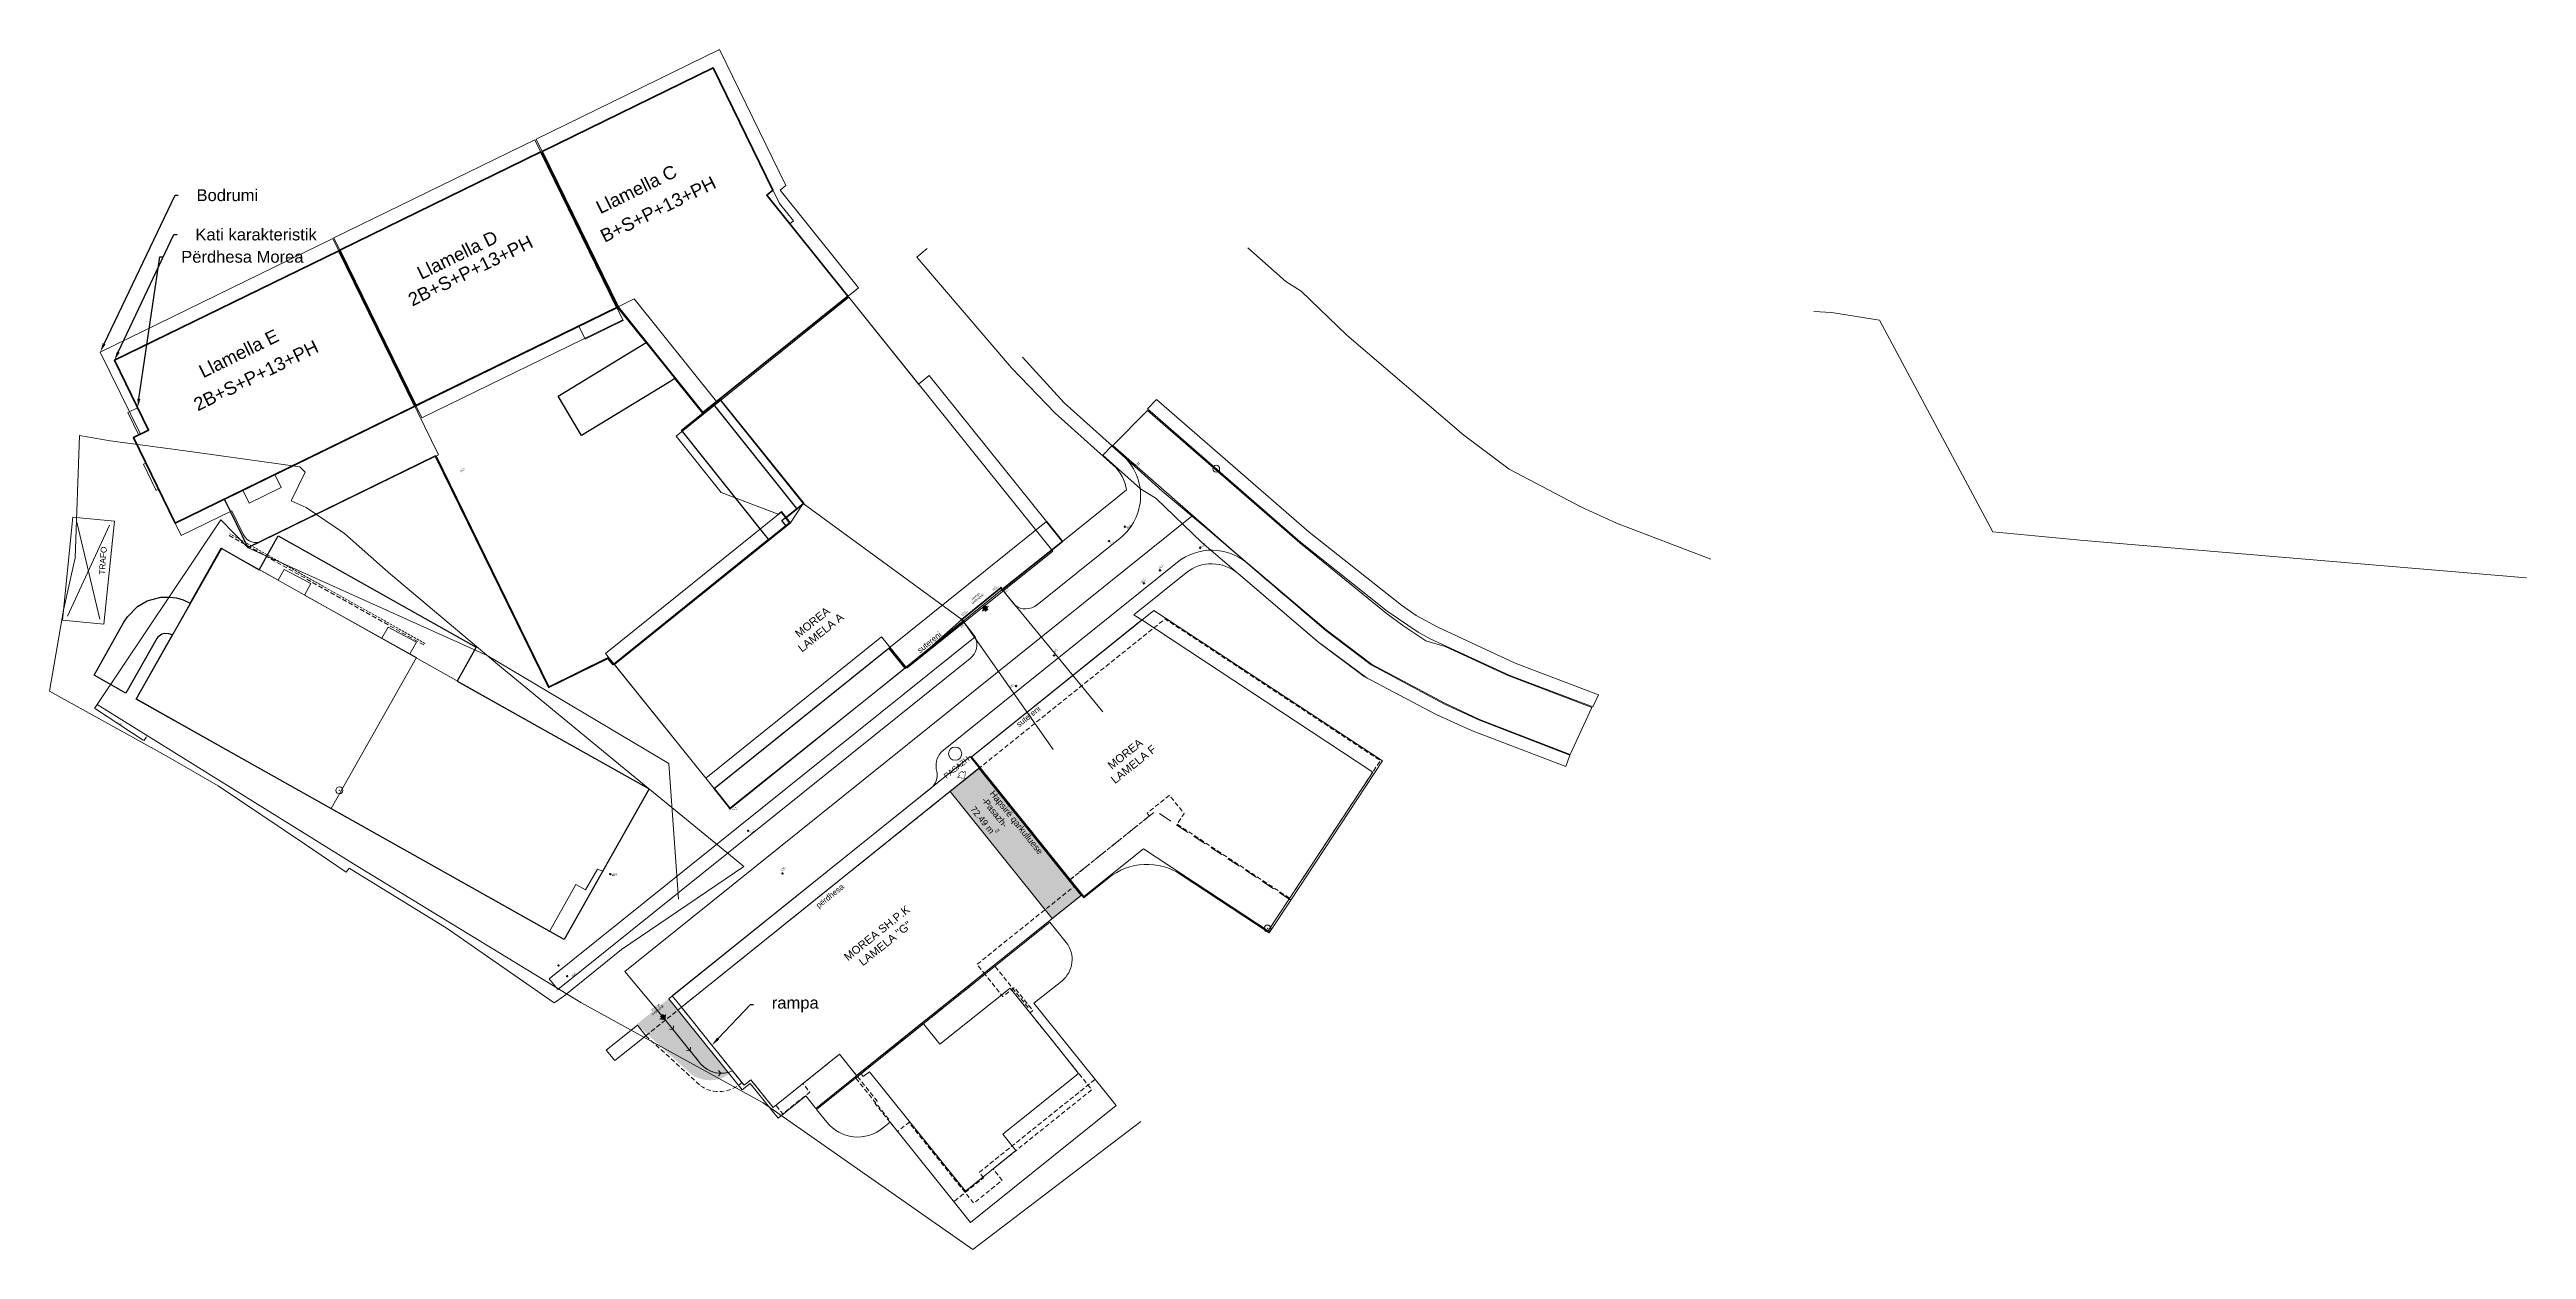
# Model space of a CAD drawing. Header units: metres. Extents: x 7511863 to 7512135, y 4692279 to 4692411.
import ezdxf
from ezdxf import colors
from ezdxf.entities.mleader import LeaderData, LeaderLine
from ezdxf.math import Vec2, Vec3

# ---------------------------------------------------------------- set-up
doc = ezdxf.new("R2010")
doc.units = ezdxf.units.M
doc.set_wipeout_variables(frame=1)
doc.header["$PDMODE"] = 32
doc.header["$PDSIZE"] = 0.75
for name, pattern in [('DASHED', [0.75, 0.5, -0.25]), ('DASHED2', [0.375, 0.25, -0.125]), ('Wipeout_Contour', [1000, 0, -1000])]:
    doc.linetypes.add(name, pattern=pattern)
doc.layers.get('0').update_dxf_attribs({"lineweight": 0})
for name, color, linetype, lineweight in [('2D Drafting - General_Pen_No__101', 252, 'Continuous', 0), ('2D Drafting - General_Pen_No__75', 6, 'Continuous', 0), ('A - Bodrumi -2 Polyline_Pen_No__75', 4, 'Continuous', 0), ('A - Fill zone_Pen_No__2', 8, 'Continuous', 0), ('A - Kati karakteristik polyline_Pen_No__8', 5, 'Continuous', 0), ('A - Perdhesa Polyine_Pen_No__6', 1, 'Continuous', 0), ('A - Pllaka mbi bodrum_Pen_No__42', 8, 'Continuous', 0), ('A - Zonimi', 7, 'Continuous', 0), ('Asfallt', 97, 'Continuous', 0), ('betimi projekt vektor', 5, 'Continuous', 0), ('C-ROAD', 7, 'Continuous', 0), ('Dimensionet', 7, 'Continuous', 0), ('Drawing & Figure_Pen_No__7', 7, 'Continuous', 0), ('etazha', 7, 'Continuous', 0), ('leja xeni', 1, 'Continuous', 0), ('llg betimi themelet', 97, 'Continuous', 0), ('Matjet', 210, 'Continuous', 0), ('Muret', 7, 'Continuous', 0), ('nivelet-pl', 97, 'Continuous', 0), ('objekti -xeni muri', 4, 'Continuous', 0), ('Parcela Fqinje', 251, 'Continuous', 0), ('profili 2', 113, 'Continuous', 0), ('Themel pllaka o3 ferizaj', 30, 'Continuous', 0), ('trotuar', 155, 'Continuous', 0), ('vija e lejes ndertimore', 3, 'Continuous', 0)]:
    doc.layers.add(name, color=color, linetype=linetype, lineweight=lineweight)
for name, color, linetype, lineweight, true_color in [('2D Drafting - General_Pen_No__102', 7, 'Continuous', 0, 0xcccccc), ('A - Bodrumi -1 Polyline_Pen_No__23', 7, 'Continuous', 0, 0x34cb7a), ('A - Fill zone_Pen_No__102', 7, 'Continuous', 0, 0xcccccc), ('A - Fill zone_Pen_No__39', 7, 'Continuous', 0, 0xffd5aa), ('A - Fleta_Pen_No__82', 7, 'Continuous', 0, 0xaaaaaa), ('A - Zonimi_Pen_No__161', 7, 'Continuous', 0, 0x6a6a6a), ('Drawing & Figure_Pen_No__106', 171, 'Continuous', 0, 0xaaaaff), ('Drawing & Figure_Pen_No__161', 7, 'Continuous', 0, 0x6a6a6a), ('Drawing & Figure_Pen_No__214', 7, 'Continuous', 0, 0xe8e8e8), ('Drawing & Figure_Pen_No__3', 7, 'Continuous', 0, 0xff6600), ('Drawing & Figure_Pen_No__4', 7, 'Continuous', 0, 0x029e21), ('Drawing & Figure_Pen_No__5', 7, 'Continuous', 0, 0x40a5ff), ('Drawing & Figure_Pen_No__82', 7, 'Continuous', 0, 0xaaaaaa), ('e1', 7, 'Continuous', 0, 0x633f08), ('objekti xeni terasa', 7, 'Continuous', 0, 0x684066)]:
    doc.layers.add(name, color=color, linetype=linetype, lineweight=lineweight, true_color=true_color)
doc.styles.add('GENERATED_STYLE_1', font='arial.ttf')
doc.styles.add('GENERATED_STYLE_2', font='GOTHIC.TTF')
doc.styles.get("Standard").update_dxf_attribs({"font": 'arial.ttf'})

# ---------------------------------------------------------------- blocks, each defined once
blk = doc.blocks.new('Slab_5', base_point=(52202.17436583389, -19050.80466526669))
at = {"layer": 'A - Pllaka mbi bodrum_Pen_No__42', "color": 8, "linetype": 'Continuous', "lineweight": 25, "flags": 128}
blk.add_lwpolyline([(52202.17436583389, -19050.80466526669), (4149.997230322418, -19050.13921316745), (4149.997230322418, -24900.83871342193), (27099.99446052979, -24900.83871342193), (27099.99446052977, -53141.22343468484), (34367.46885850719, -53141.22343468484), (34572.08011014806, -54047.73212241127), (58272.32613695471, -48654.68784760454), (58120.84989482768, -47974.86523057902), (60179.81773614851, -47516.09156896084), (56976.71528492225, -33242.20353530695), (55470.262655318, -33580.37692266011), (54394.96109648731, -28799.70078615812), (53757.5557705277, -28901.24635255423), (42447.78851202585, -29954.24102147868), (42022.15772120692, -24921.45845803041), (53286.81369528826, -23872.99553484261)], close=True, dxfattribs=at)
blk = doc.blocks.new('Slab_7', base_point=(4149.997230322418, -19050.13921316745))
at = {"layer": 'A - Pllaka mbi bodrum_Pen_No__42', "color": 8, "linetype": 'Continuous', "lineweight": 25, "flags": 128}
blk.add_lwpolyline([(4149.997230322418, -19050.13921316745), (4149.997230322418, -24900.83871342193), (27099.99446052979, -24900.83871342193), (27099.99446052977, -53141.22343468484), (34367.46885850719, -53141.22343468484), (34572.08011014806, -54047.73212241127), (55898.36921008682, -49194.88708429608), (55729.7797700961, -48438.26074680578), (52543.08276155557, -34237.47978843411), (55470.262655318, -33580.37692266011), (54394.96109648731, -28799.70078615812), (53757.5557705277, -28901.24635255423), (42447.78851202585, -29954.24102147868), (42022.15772120692, -24921.45845803041), (53286.81369528826, -23872.99553484261), (52202.17436583389, -19050.80466526668)], close=True, dxfattribs=at)

msp = doc.modelspace()

# ---------------------------------------------------------------- hatches: boundary and pattern name
at = {"layer": '2D Drafting - General_Pen_No__102', "transparency": 33554569}
h = msp.add_hatch(color=4, dxfattribs=at)
h.dxf.hatch_style = 1
h.paths.add_polyline_path([(7511930.769181788, 4692307.018003102), (7511927.260672331, 4692304.200138377), (7511933.257239124, 4692298.709812685, 0.3208929682758042), (7511937.413959994, 4692298.744622732)])
at = {"layer": 'Drawing & Figure_Pen_No__4', "linetype": 'Continuous', "lineweight": 20, "true_color": 0x029e21}
for points in [[(7511965.964977396, 4692350.096566865), (7511965.279902667, 4692350.167765603), (7511965.208703929, 4692349.482690874), (7511965.418323048, 4692349.652841158), (7511965.54897098, 4692349.491887537), (7511965.880525687, 4692349.761014358), (7511965.749877756, 4692349.92196798)], [(7511930.498561379, 4692305.356989197), (7511930.420266668, 4692304.672689128), (7511929.7359666, 4692304.750983838), (7511929.947337821, 4692304.918952589), (7511929.818364955, 4692305.081251542), (7511930.152690961, 4692305.346927832), (7511930.281663828, 4692305.184628879)]]:
    msp.add_hatch(color=104, dxfattribs=at).paths.add_polyline_path(points)

# ---------------------------------------------------------------- linework, layer by layer
at = {"color": 1}
for p, q in [((7511864.775616543, 4692349.039059776), (7511869.379383456, 4692359.007940224)), ((7511865.814486071, 4692359.362084636), (7511868.340513929, 4692348.684915365))]:
    msp.add_line(p, q, dxfattribs=at)
msp.add_lwpolyline([(7511864.227999999, 4692348.591), (7511868.788, 4692348.138), (7511869.927, 4692359.456), (7511865.367, 4692359.909)], close=True, dxfattribs=at)
at = {"layer": '2D Drafting - General_Pen_No__102', "color": 254, "linetype": 'DASHED', "lineweight": 13, "true_color": 0xcccccc}
for points in [[(7511932.174521388, 4692306.081621483), (7511928.276177567, 4692302.950660694), (7511934.27274436, 4692297.460335002, 0.3599880348855454), (7511938.812158342, 4692297.817132639)], [(7511930.420266668, 4692304.672689128), (7511934.306573604, 4692299.833867548, 0.3284251578559761), (7511937.786272286, 4692299.094458277)]]:
    msp.add_lwpolyline(points, format="xyb", dxfattribs=at)
at = {"layer": '2D Drafting - General_Pen_No__102', "color": 254, "linetype": 'Continuous', "lineweight": 13, "true_color": 0xcccccc}
for points in [[(7511931.257264396, 4692303.630547389), (7511931.300674136, 4692304.028184906)], [(7511931.257264396, 4692303.630547389), (7511930.85962688, 4692303.673957129)], [(7511933.144986495, 4692301.280153923), (7511932.747348979, 4692301.323563662)], [(7511933.144986495, 4692301.280153923), (7511933.188396235, 4692301.677791439)], [(7511936.522068522, 4692298.827350695), (7511936.230738219, 4692298.553258275)], [(7511936.522068522, 4692298.827350695), (7511936.247976102, 4692299.118680998)]]:
    msp.add_lwpolyline(points, dxfattribs=at)
at = {"layer": '2D Drafting - General_Pen_No__75', "color": 6, "linetype": 'DASHED', "lineweight": 0}
for points in [[(7511970.226383197, 4692306.053118926), (7511966.594468681, 4692310.575197759)], [(7511954.944875478, 4692293.779752687), (7511951.312960964, 4692298.301831518)], [(7511962.161740107, 4692284.794070189), (7511965.358382003, 4692287.361458006), (7511964.884812016, 4692287.95109766), (7511977.593412836, 4692298.158029801)]]:
    msp.add_lwpolyline(points, dxfattribs=at)
at = {"layer": 'A - Bodrumi -1 Polyline_Pen_No__23', "linetype": 'Continuous', "lineweight": 0}
for points in [[(7511916.218280106, 4692401.415753942), (7511925.22003066, 4692382.996934398), (7511934.522641669, 4692371.382412982), (7511951.632708006, 4692385.086661807), (7511943.036958322, 4692395.818650783), (7511943.646982059, 4692396.307247198), (7511936.343385457, 4692411.251410228)], [(7511903.028506352, 4692372.151370839), (7511925.08526244, 4692382.931074494), (7511916.742151474, 4692400.002226867), (7511894.685392784, 4692389.222528537)], [(7511902.893740311, 4692372.085506476), (7511876.614305868, 4692359.242071371), (7511872.025855176, 4692368.630826893), (7511873.687912301, 4692369.443116932), (7511869.933312651, 4692377.125544147), (7511894.550629054, 4692389.156659444)]]:
    msp.add_lwpolyline(points, close=True, dxfattribs=at)
at = {"layer": 'A - Bodrumi -2 Polyline_Pen_No__75', "linetype": 'Continuous', "lineweight": 0}
msp.add_lwpolyline([(7511903.687144051, 4692370.803707531), (7511925.74390014, 4692381.583411184), (7511916.083516047, 4692401.349885524), (7511894.026757358, 4692390.570187193)], close=True, dxfattribs=at)
msp.add_lwpolyline([(7511905.50613788, 4692366.740181796), (7511886.122194336, 4692357.266750336, -0.414213562373095), (7511884.115893333, 4692357.955775943), (7511882.82077116, 4692360.605774013), (7511877.272934821, 4692357.894403792), (7511872.025855176, 4692368.630826893), (7511872.789472556, 4692369.004020197), (7511868.376232786, 4692378.034115671), (7511893.891991356, 4692390.504322749)], format="xyb", close=True, dxfattribs=at)
at = {"layer": 'A - Bodrumi -2 Polyline_Pen_No__75', "linetype": 'Continuous', "lineweight": 0, "elevation": 617.938}
msp.add_lwpolyline([(7511925.19900132, 4692382.931043876), (7511882.026609601, 4692361.832328541), (7511884.617286351, 4692356.531263119), (7511905.146893798, 4692366.564260726), (7511917.569031351, 4692341.146859026), (7511924.116498295, 4692344.346700613), (7511924.648372269, 4692343.684360288), (7511944.015817842, 4692359.287616173), (7511943.588161993, 4692359.823192521), (7511945.543274065, 4692361.393665888), (7511936.393860913, 4692372.816916294), (7511934.515005777, 4692371.312053731)], close=True, dxfattribs=at)
at = {"layer": 'A - Bodrumi -2 Polyline_Pen_No__75', "linetype": 'Continuous', "lineweight": 0, "elevation": 618.112}
msp.add_lwpolyline([(7511944.089132088, 4692359.212824536), (7511924.818158807, 4692343.735001737), (7511934.844599375, 4692331.251381086), (7511954.153732463, 4692346.759905641), (7511956.932212882, 4692343.300681538), (7511972.942234797, 4692356.159427385), (7511950.549409566, 4692384.040044862), (7511931.608467346, 4692368.79621626), (7511936.55845311, 4692362.599656948), (7511942.781218586, 4692360.215026062), (7511943.156377732, 4692360.518446815), (7511944.164868448, 4692359.273667309), (7511944.089132089, 4692359.212824536)], dxfattribs=at)
at = {"layer": 'A - Kati karakteristik polyline_Pen_No__8', "linetype": 'Continuous', "lineweight": 0}
for points in [[(7511925.22003066, 4692382.996934398), (7511926.989495559, 4692383.861717377), (7511936.022542223, 4692372.583753176), (7511950.461945572, 4692384.14894366), (7511944.085462171, 4692392.110128209), (7511944.475716315, 4692392.422700925), (7511942.937003436, 4692394.34381895), (7511935.65435985, 4692409.245109226), (7511916.876917804, 4692400.068090637)], [(7511903.028506335, 4692372.151370875), (7511920.907507448, 4692380.889294846), (7511921.610053036, 4692379.451789396), (7511925.78781003, 4692381.49356551), (7511916.742151474, 4692400.002226867), (7511894.685395385, 4692389.222523213)], [(7511876.614303556, 4692359.2420761), (7511884.026455145, 4692362.864576455), (7511884.733494732, 4692361.42926337), (7511888.232927113, 4692363.139525926), (7511887.530380948, 4692364.577031992), (7511902.893743789, 4692372.085499361), (7511894.550629054, 4692389.156659444), (7511869.933312687, 4692377.125544164), (7511872.480409915, 4692371.913832963), (7511871.402757123, 4692371.387156344), (7511872.610259547, 4692368.916440331), (7511872.025794262, 4692368.630797124), (7511873.386978837, 4692365.845626294), (7511873.117446176, 4692365.713898754), (7511874.522539931, 4692362.838883704), (7511874.792072592, 4692362.970611244)]]:
    msp.add_lwpolyline(points, close=True, dxfattribs=at)
at = {"layer": 'A - Perdhesa Polyine_Pen_No__6', "linetype": 'Continuous', "lineweight": 35}
for points in [[(7511916.876917804, 4692400.068090637), (7511925.22003066, 4692382.996934398), (7511934.522641669, 4692371.382412982), (7511950.461945572, 4692384.14894366), (7511941.553623172, 4692395.27118678), (7511942.222103054, 4692395.806603443), (7511935.65435985, 4692409.245109226)], [(7511903.028506352, 4692372.151370839), (7511925.08526244, 4692382.931074494), (7511916.742151474, 4692400.002226867), (7511894.685392784, 4692389.222528537)], [(7511902.894614684, 4692372.085933802), (7511876.615180241, 4692359.242498696), (7511872.026729549, 4692368.631254219), (7511873.688786674, 4692369.443544257), (7511869.934187023, 4692377.125971472), (7511894.551503427, 4692389.157086769)]]:
    msp.add_lwpolyline(points, close=True, dxfattribs=at)
at = {"layer": 'A - Perdhesa Polyine_Pen_No__6', "linetype": 'Continuous', "lineweight": 0}
for points in [[(7511916.876917804, 4692400.068090637), (7511925.22003066, 4692382.996934398), (7511934.522641669, 4692371.382412982), (7511950.461945572, 4692384.14894366), (7511941.553623172, 4692395.27118678), (7511942.222103054, 4692395.806603443), (7511935.65435985, 4692409.245109226)], [(7511903.028506352, 4692372.151370839), (7511925.08526244, 4692382.931074494), (7511916.742151474, 4692400.002226867), (7511894.685392784, 4692389.222528537)]]:
    msp.add_lwpolyline(points, close=True, dxfattribs=at)
at = {"layer": 'A - Perdhesa Polyine_Pen_No__6', "linetype": 'Continuous', "lineweight": 0, "elevation": 618.102}
msp.add_lwpolyline([(7511902.894614684, 4692372.085933802), (7511876.615180241, 4692359.242498696), (7511872.026729549, 4692368.631254219), (7511873.688786674, 4692369.443544257), (7511869.934187023, 4692377.125971472), (7511894.551503427, 4692389.157086769)], close=True, dxfattribs=at)
at = {"layer": 'A - Zonimi_Pen_No__161', "color": 251, "linetype": 'Continuous', "lineweight": 13, "true_color": 0x6a6a6a, "flags": 128}
msp.add_lwpolyline([(7511962.525363311, 4692331.323795956), (7511963.245866199, 4692331.245139286), (7511963.324522869, 4692331.965642174), (7511963.103016852, 4692331.787739279), (7511962.966416168, 4692331.957820117), (7511962.616059949, 4692331.676430984), (7511962.752660633, 4692331.506350147)], close=True, dxfattribs=at)
at = {"layer": 'Asfallt'}
msp.add_polyline3d([(7512032.133000001, 4692338.989, 620.7989999999998), (7512022.821, 4692342.555999998, 620.734), (7512016.031, 4692345.7, 620.719), (7512013.893999998, 4692346.303, 620.6849999999997), (7512011.493, 4692347.938, 620.7169999999998), (7512009.538, 4692349.371999999, 620.6389999999998), (7512000.086, 4692357.084, 620.6459999999997), (7511983.357000003, 4692371.603999998, 620.635), (7511979.545, 4692367.785, 620.5379999999999), (7511993.109, 4692355.881, 620.486), (7512002.952999998, 4692347.506, 620.5509999999998), (7512007.925999999, 4692343.746999999, 620.6119999999997), (7512015.973999998, 4692339.477, 620.697), (7512019.795, 4692337.692999999, 620.7219999999998), (7512029.735999999, 4692333.842, 620.7069999999998), (7512032.133000001, 4692338.989, 620.7989999999998)], dxfattribs=at)
at = {"layer": 'betimi projekt vektor', "elevation": 620.8, "flags": 128}
for points in [[(7511967.410901695, 4692351.924985168), (7511979.47331951, 4692361.626921825), (7511981.035381636, 4692362.883305746, 0.1780229957561463), (7511979.580648279, 4692365.612468959), (7511973.190419422, 4692371.334581082), (7511968.41402039, 4692376.296066288), (7511958.018027184, 4692388.433103979), (7511959.149285709, 4692389.402084734)], [(7511967.410901695, 4692351.924985168), (7511968.775178981, 4692350.224632376, 0.3418856114876853), (7511971.217848744, 4692350.262049071), (7511980.334912058, 4692357.581258998, 0.4631222578578146), (7511980.581281316, 4692366.72993642), (7511974.191052458, 4692372.452048543), (7511969.624332265, 4692377.461227973)]]:
    msp.add_lwpolyline(points, format="xyb", dxfattribs=at)
at = {"layer": 'betimi projekt vektor', "color": 1, "elevation": 620.8, "flags": 128}
for points in [[(7511967.410901695, 4692351.924985168), (7511978.423076009, 4692338.514786004)], [(7511963.103129647, 4692348.46897555), (7511972.978775607, 4692334.393015715)]]:
    msp.add_lwpolyline(points, dxfattribs=at)
at = {"layer": 'betimi projekt vektor', "elevation": 620.8, "flags": 128}
for points in [[(7511956.725999985, 4692343.331000017), (7511954.977935086, 4692345.509693924), (7511935.76513672, 4692330.073176092), (7511937.525132122, 4692327.882627863)], [(7511928.276177569, 4692302.950660697), (7511927.339153517, 4692304.116186003), (7511923.928476593, 4692301.382456061)], [(7511928.276177572, 4692302.950660693), (7511927.339153517, 4692304.116186003)], [(7511923.928476593, 4692301.382456061), (7511924.867910726, 4692300.212931328), (7511928.276177569, 4692302.950660697)]]:
    msp.add_lwpolyline(points, dxfattribs=at)
at = {"layer": 'C-ROAD', "color": 5}
for p, q in [((7511868.041208148, 4692339.318983538), (7511867.755622273, 4692338.882675547)), ((7511867.849150132, 4692338.842969887), (7511873.078423727, 4692335.420143124)), ((7511873.437821614, 4692335.786624279), (7511873.152235739, 4692335.350316287))]:
    msp.add_line(p, q, dxfattribs=at)
for points in [[(7511867.858277841, 4692338.856914876), (7511867.840022426, 4692338.829024898), (7511867.765480198, 4692338.897736136)], [(7511873.087551435, 4692335.434088113), (7511873.069296021, 4692335.406198134), (7511873.162093664, 4692335.365376876)]]:
    msp.add_solid(points, dxfattribs=at)
at = {"layer": 'Drawing & Figure_Pen_No__214', "color": 0, "linetype": 'Continuous', "lineweight": 0}
for p, q in [((7511981.61831611, 4692365.742775683), (7511981.85831611, 4692365.742773092)), ((7511981.738314816, 4692365.622774388), (7511981.738317407, 4692365.862774389)), ((7511980.745574567, 4692358.845434991), (7511980.985574567, 4692358.8454324)), ((7511980.865573272, 4692358.725433695), (7511980.865575863, 4692358.965433695)), ((7511979.002224582, 4692357.263803924), (7511979.242224582, 4692357.263801333)), ((7511979.122223288, 4692357.143802629), (7511979.122225879, 4692357.383802629)), ((7511989.008693158, 4692356.542915314), (7511989.248693158, 4692356.542912723)), ((7511989.128691863, 4692356.422914019), (7511989.128694454, 4692356.662914019)), ((7511984.595206009, 4692354.053247594), (7511984.835206009, 4692354.053245003)), ((7511984.715204715, 4692353.933246299), (7511984.715207305, 4692354.173246299)), ((7511967.131809079, 4692352.122343155), (7511967.371809079, 4692352.122340564)), ((7511967.251807784, 4692352.00234186), (7511967.251810375, 4692352.242341859)), ((7511967.282167068, 4692351.935930438), (7511967.522167067, 4692351.935927847)), ((7511967.402165772, 4692351.815929142), (7511967.402168363, 4692352.055929143)), ((7511982.836332971, 4692352.64032018), (7511983.076332971, 4692352.640317589)), ((7511982.956331677, 4692352.520318884), (7511982.956334268, 4692352.760318885)), ((7511962.826191861, 4692348.663580371), (7511963.066191861, 4692348.66357778)), ((7511962.946190566, 4692348.543579076), (7511962.946193157, 4692348.783579076)), ((7511962.983129643, 4692348.468976844), (7511963.223129643, 4692348.468974253)), ((7511963.103128348, 4692348.348975549), (7511963.103130938, 4692348.588975549)), ((7511972.965866656, 4692344.711235957), (7511973.205866656, 4692344.711233366)), ((7511973.085865362, 4692344.591234662), (7511973.085867953, 4692344.831234662)), ((7511968.791773275, 4692341.358128119), (7511969.031773276, 4692341.358125528)), ((7511968.911771982, 4692341.238126824), (7511968.911774572, 4692341.478126824)), ((7511937.39090792, 4692327.929253105), (7511937.630907921, 4692327.929250515)), ((7511937.510906625, 4692327.809251811), (7511937.510909216, 4692328.04925181)), ((7511939.382417775, 4692325.45013567), (7511939.622417775, 4692325.450133079)), ((7511939.50241648, 4692325.330134374), (7511939.502419071, 4692325.570134374)), ((7511924.241829799, 4692320.692395046), (7511924.481829799, 4692320.692392455)), ((7511924.361828503, 4692320.57239375), (7511924.361831094, 4692320.812393751)), ((7511943.150173412, 4692320.75987081), (7511943.390173412, 4692320.759868219)), ((7511943.270172117, 4692320.639869514), (7511943.270174708, 4692320.879869514)), ((7511918.571589704, 4692310.667018918), (7511918.811589704, 4692310.667016327)), ((7511918.69158841, 4692310.547017623), (7511918.691591, 4692310.787017623)), ((7511919.51061894, 4692309.497307803), (7511919.75061894, 4692309.497305212)), ((7511919.630617646, 4692309.377306507), (7511919.630620237, 4692309.617306507))]:
    msp.add_line(p, q, dxfattribs=at)
for centre, radius in [((7511981.738316111, 4692365.742774388), 0.05999999999994543), ((7511980.865574568, 4692358.845433695), 0.06000000000005912), ((7511979.122224583, 4692357.263802629), 0.06000000000005912), ((7511989.128693159, 4692356.542914019), 0.06000000000005912), ((7511984.71520601, 4692354.053246299), 0.05999999999994543), ((7511967.251809079, 4692352.122341859), 0.05999999999994543), ((7511967.402167068, 4692351.935929143), 0.05999999999994543), ((7511982.956332972, 4692352.640318885), 0.05999999999994543), ((7511962.946191861, 4692348.663579076), 0.05999999999994543), ((7511963.103129643, 4692348.468975549), 0.05999999999994543), ((7511973.085866657, 4692344.711234662), 0.06000000000005912), ((7511968.911773277, 4692341.358126824), 0.06000000000005912), ((7511937.51090792, 4692327.929251811), 0.05999999999994543), ((7511939.502417776, 4692325.450134374), 0.06000000000005912), ((7511924.361829799, 4692320.692393751), 0.05999999999994543), ((7511943.270173413, 4692320.759869514), 0.06000000000005912), ((7511918.691589705, 4692310.667017623), 0.06000000000005912), ((7511919.630618941, 4692309.497306507), 0.05999999999994543)]:
    msp.add_circle(centre, radius, dxfattribs=at)
at = {"layer": 'Drawing & Figure_Pen_No__5', "color": 161, "linetype": 'Continuous', "lineweight": 25, "true_color": 0x40a5ff, "flags": 128}
for points in [[(7511967.401999974, 4692351.936000025), (7511967.245060091, 4692352.130601858)], [(7511967.402167068, 4692351.935929143), (7511967.245229286, 4692352.13053267)]]:
    msp.add_lwpolyline(points, dxfattribs=at)
at = {"layer": 'Drawing & Figure_Pen_No__7', "color": 7, "linetype": 'Continuous', "lineweight": 35, "flags": 128}
for points in [[(7511972.269318856, 4692359.40277415), (7511974.011361877, 4692357.233808623)], [(7511967.401999974, 4692351.936000025), (7511974.011361877, 4692357.233808623)], [(7511962.946060094, 4692348.663601853), (7511967.245060091, 4692352.130601858)], [(7511962.946191861, 4692348.663579076), (7511967.245229286, 4692352.13053267)], [(7511956.725999981, 4692343.331000016), (7511963.102999977, 4692348.46900002)], [(7511963.102999977, 4692348.46900002), (7511962.946060094, 4692348.663601853)], [(7511963.103129643, 4692348.468975549), (7511962.946191861, 4692348.663579076)], [(7511956.725999981, 4692343.331000016), (7511954.995796602, 4692345.487432287)], [(7511937.51090792, 4692327.929251811), (7511935.780727821, 4692330.085702759)]]:
    msp.add_lwpolyline(points, dxfattribs=at)
at = {"layer": 'Drawing & Figure_Pen_No__82', "color": 253, "linetype": 'Continuous', "lineweight": 20, "true_color": 0xaaaaaa, "flags": 128}
for points in [[(7511935.780727821, 4692330.085702759), (7511972.269566558, 4692359.402650721), (7511959.385854818, 4692375.444128578), (7511958.223038694, 4692374.510212847), (7511950.565516583, 4692384.05267976), (7511936.502790864, 4692372.758202774), (7511945.650008764, 4692361.379420158), (7511943.644059404, 4692359.772853732), (7511943.116094667, 4692360.430288848), (7511923.851063489, 4692344.943334245)], [(7511951.897712511, 4692298.771475693), (7511952.148189406, 4692298.459608148), (7511952.810907858, 4692298.991871484), (7511963.346590998, 4692285.873944418), (7511968.89783248, 4692290.332432485), (7511967.453664765, 4692292.130558579), (7511975.780527205, 4692298.818290855), (7511972.825694922, 4692302.497337943), (7511968.254492393, 4692308.188920077), (7511960.559161445, 4692302.008403284), (7511958.743204208, 4692304.269443152), (7511952.560431137, 4692299.303738813)]]:
    msp.add_lwpolyline(points, close=True, dxfattribs=at)
for points in [[(7511972.269566558, 4692359.402650721), (7511974.011586163, 4692357.233666388)], [(7511967.402167068, 4692351.935929143), (7511974.011586163, 4692357.233666388)], [(7511967.402167068, 4692351.935929143), (7511963.103129643, 4692348.468975549)], [(7511937.51090792, 4692327.929251811), (7511956.72607418, 4692343.331044389), (7511963.103129643, 4692348.468975549)]]:
    msp.add_lwpolyline(points, dxfattribs=at)
at = {"layer": 'Drawing & Figure_Pen_No__82', "color": 253, "linetype": 'DASHED', "lineweight": 20, "true_color": 0xaaaaaa, "flags": 128}
for points in [[(7511964.95947464, 4692332.413187891), (7511974.853387161, 4692320.094482744), (7511983.546650578, 4692327.076579218), (7511983.296735329, 4692327.387743508), (7511985.752679702, 4692329.360264037), (7511987.362920597, 4692327.355386516), (7511986.591863423, 4692326.184279746), (7511998.953165377, 4692318.04559349), (7512008.906558695, 4692333.163131698), (7511985.269744812, 4692348.725619592)], [(7511965.308015228, 4692309.541980703), (7511965.502932419, 4692309.698528743), (7511967.475437716, 4692307.242572136), (7511968.722907731, 4692308.244479584), (7511970.758032244, 4692305.7105561), (7511970.446164738, 4692305.460079237), (7511977.224694844, 4692297.020164865), (7511966.387298986, 4692288.316093845), (7511967.389206438, 4692287.068623822), (7511964.270531487, 4692284.563855276), (7511957.147595677, 4692293.432587489), (7511955.900125656, 4692292.43068004), (7511953.395357043, 4692295.549355074), (7511953.668241112, 4692295.76852233), (7511951.507878168, 4692298.458379566)]]:
    msp.add_lwpolyline(points, close=True, dxfattribs=at)
at = {"layer": 'e1'}
msp.add_circle((7511962.236, 4692333.925, 618.233), 0.7271243049355441, dxfattribs=at)
at = {"layer": 'leja xeni', "flags": 128}
for points in [[(7511881.643999999, 4692356.483), (7511872.333, 4692339.919), (7511917.707, 4692314.413), (7511920.597, 4692319.557), (7511921.642999999, 4692318.969), (7511922.966, 4692321.232), (7511923.533, 4692321.004), (7511928.629, 4692330.07)], [(7511881.643999998, 4692356.483), (7511872.333, 4692339.919), (7511917.707000001, 4692314.413), (7511920.597, 4692319.557), (7511921.642999997, 4692318.968999999), (7511922.966000001, 4692321.232), (7511923.533, 4692321.004), (7511928.629, 4692330.07)]]:
    msp.add_lwpolyline(points, close=True, dxfattribs=at)
at = {"layer": 'llg betimi themelet', "linetype": 'Continuous', "lineweight": 0, "elevation": 618.113, "flags": 128}
msp.add_lwpolyline([(7511930.78277956, 4692307.015995432), (7511938.829348886, 4692296.997251893), (7511939.725967939, 4692297.717372853), (7511942.79430951, 4692293.89699591), (7511945.83501761, 4692296.33914526), (7511946.930853887, 4692294.974724922), (7511972.465005913, 4692315.482518085), (7511976.090465662, 4692318.394311618), (7511963.879718589, 4692333.597852518)], close=True, dxfattribs=at)
msp.add_lwpolyline([(7511948.151928592, 4692293.454370833, 0.4142135623730951), (7511954.267423603, 4692292.786747595), (7511955.086075868, 4692293.444249412), (7511963.927114226, 4692282.436316198), (7511979.91032382, 4692295.273255373), (7511970.881427815, 4692306.515089217), (7511973.922075224, 4692308.957189822, 0.4142135623730951), (7511974.421500447, 4692313.206191787), (7511972.636901608, 4692315.428186987), (7511947.024782708, 4692294.857774608)], format="xyb", close=True, dxfattribs=at)
at = {"layer": 'Matjet', "elevation": 620.685, "flags": 128}
msp.add_lwpolyline([(7511990.925, 4692365.229), (7511990.888540301, 4692365.188577815)], dxfattribs=at)
at = {"layer": 'Matjet', "color": 3}
for p in [(7511990.887, 4692365.22, 620.737), (7511894.629, 4692329.897, 639.668), (7511996.521, 4692314.728, 625.223)]:
    msp.add_point(p, dxfattribs=at)
at = {"layer": 'Muret', "lineweight": 30}
msp.add_lwpolyline([(7511872.332737937, 4692339.920012631), (7511876.301069719, 4692346.981594088), (7511875.891931439, 4692347.096232058), (7511875.438625293, 4692347.113327151), (7511875.146105663, 4692347.035908098), (7511874.698102049, 4692346.7365593), (7511874.571131447, 4692346.586756607), (7511871.181383773, 4692340.567272699), (7511867.693167037, 4692342.528253497), (7511870.975696453, 4692348.36725715), (7511871.351813117, 4692348.960532583), (7511872.458341678, 4692350.071033017), (7511873.545592881, 4692350.700459069), (7511875.023232047, 4692351.099663432), (7511876.015854438, 4692351.127138382), (7511876.741172518, 4692351.029714301), (7511877.46507107, 4692350.827733622), (7511878.262404282, 4692350.467775987), (7511881.643999998, 4692356.483), (7511885.828142907, 4692354.130778048), (7511887.910845999, 4692357.835515895), (7511909.658988778, 4692345.609300159), (7511907.57625745, 4692341.904289121), (7511928.627387113, 4692330.069915243), (7511919.316033146, 4692313.506764397), (7511872.332518132, 4692339.919621645)], dxfattribs=at)
at = {"layer": 'nivelet-pl', "flags": 128}
msp.add_lwpolyline([(7512056.481188401, 4692382.497076303), (7512058.421926729, 4692382.368553077), (7512063.721657369, 4692381.526235754), (7512076.136409452, 4692358.29547325), (7512086.136409452, 4692357.31937231), (7512134.728149459, 4692353.249674647)], dxfattribs=at)
at = {"layer": 'objekti -xeni muri', "color": 4, "linetype": 'DASHED2', "lineweight": 0, "elevation": 625.513, "flags": 128}
msp.add_lwpolyline([(7511903.994041194, 4692346.033514663), (7511882.606041195, 4692358.074514663)], dxfattribs=at)
at = {"layer": 'objekti xeni terasa', "linetype": 'DASHED', "lineweight": 0, "elevation": 625.513, "flags": 128}
msp.add_lwpolyline([(7511903.895925506, 4692345.859235256), (7511882.507925507, 4692357.900235256)], dxfattribs=at)
at = {"layer": 'objekti xeni terasa', "lineweight": 0, "elevation": 625.03, "flags": 128}
for points in [[(7511899.977, 4692347.82), (7511899.297026776, 4692346.61218775)], [(7511903.078, 4692346.174), (7511899.977, 4692347.82)], [(7511903.078, 4692346.174), (7511902.355364001, 4692344.890407381)]]:
    msp.add_lwpolyline(points, dxfattribs=at)
at = {"layer": 'Parcela Fqinje', "flags": 128}
msp.add_lwpolyline([(7511925.491, 4692332.643), (7511937.962, 4692322.418000001), (7511939.02, 4692321.55), (7511925.6, 4692312.428), (7511919.271000001, 4692307.313), (7511918.211, 4692306.549), (7511906.478999999, 4692314.723), (7511895.714, 4692321.363), (7511895.375, 4692320.907), (7511890.79, 4692324.02), (7511881.312999999, 4692330.399), (7511875.602999999, 4692333.703), (7511862.81, 4692340.782), (7511864.33, 4692349.682), (7511865.363, 4692354.287), (7511865.611, 4692355.392), (7511866.082, 4692368.871), (7511869.461, 4692368.275), (7511877.458, 4692367.218), (7511887.703, 4692365.8), (7511890.286, 4692365.442), (7511890.881, 4692364.848999999), (7511889.344, 4692361.676), (7511891, 4692360.963), (7511895.198, 4692358.097), (7511899.376, 4692354.42), (7511900.257999999, 4692353.643999999), (7511912.211, 4692343.575), (7511925.491, 4692332.643)], dxfattribs=at)
at = {"layer": 'profili 2', "flags": 128}
msp.add_lwpolyline([(7511881.629032322, 4692359.588910977), (7511884.617286351, 4692356.531263119), (7511910.866128379, 4692344.707003799), (7511930.801, 4692332.861), (7511931.852, 4692317.956)], dxfattribs=at)
at = {"layer": 'Themel pllaka o3 ferizaj', "elevation": 618.197, "flags": 128}
msp.add_lwpolyline([(7512009.127999998, 4692333.136), (7511999.066503165, 4692317.853206729), (7511996.7, 4692314.259999998), (7511986.972999997, 4692320.665, 0.1587437061329291), (7511982.972241618, 4692321.761270221, 0.1586342212972889), (7511979.092999998, 4692320.291999999), (7511976.341, 4692318.081999999), (7511974.775507532, 4692320.031162183), (7511963.942000003, 4692333.518999998), (7511984.035, 4692349.657)], format="xyb", close=True, dxfattribs=at)
at = {"layer": 'Themel pllaka o3 ferizaj', "linetype": 'DASHED', "ltscale": 3, "flags": 128}
msp.add_lwpolyline([(7511999.066503165, 4692317.853206729), (7511984.225546326, 4692327.621362422), (7511974.775507532, 4692320.031162183)], dxfattribs=at)
at = {"layer": 'trotuar'}
for points, elevation in [([(7512045.195433323, 4692355.278870753), (7512034.842433323, 4692359.246870751), (7512030.972433322, 4692360.990870753), (7512023.048433322, 4692365.156870755), (7512018.076433324, 4692368.909870752), (7512005.236433323, 4692379.882870753), (7512000.211433326, 4692384.701870752), (7511998.516433325, 4692385.790870753), (7511994.371433325, 4692389.457870753)], 0.3069999999999027), ([(7511979.442000003, 4692367.718999999), (7511983.424, 4692364.13), (7511984.965999999, 4692362.746), (7511989.669, 4692358.792999999), (7512002.925, 4692347.45), (7512007.882, 4692343.688), (7512015.952000001, 4692339.36), (7512019.798000001, 4692337.619999999), (7512029.694, 4692333.746)], 620.678)]:
    msp.add_lwpolyline(points, dxfattribs=dict(at, elevation=elevation))
msp.add_polyline3d([(7512032.227999999, 4692339.072, 620.8909999999997), (7512023.121000002, 4692342.523, 620.854), (7512014.393999999, 4692346.525, 620.812), (7512013.075000001, 4692347.258, 620.8039999999997), (7512009.657000002, 4692349.560999999, 620.774), (7512000.140999999, 4692357.166, 620.72), (7511983.346, 4692371.786, 620.769), (7511984.329, 4692372.808, 620.7889999999999), (7512001.076, 4692358.260999999, 620.755), (7512011.217, 4692350.230999998, 620.873), (7512012.829999999, 4692349.110999997, 620.874), (7512015.201, 4692347.834999999, 620.873), (7512023.723999999, 4692343.88, 620.9579999999997), (7512032.861999998, 4692340.402, 620.979)], close=True, dxfattribs=at)
msp.add_polyline3d([(7512029.694, 4692333.746, 620.8239999999997), (7512029.266, 4692332.511, 620.859), (7512018.913, 4692336.478999998, 620.53), (7512015.042999999, 4692338.223, 620.586), (7512007.118999999, 4692342.389000002, 620.714), (7512002.147000001, 4692346.141999999, 620.7019999999999), (7511989.307, 4692357.115, 620.5169999999998), (7511984.282000002, 4692361.933999999, 620.4299999999997), (7511982.587000001, 4692363.023, 620.663), (7511978.442000002, 4692366.69, 620.705), (7511979.442000003, 4692367.718999999, 620.678), (7511983.424, 4692364.13, 620.6369999999997), (7511984.965999999, 4692362.746, 620.509), (7511989.669, 4692358.792999999, 620.577), (7512002.925, 4692347.45, 620.649), (7512007.882, 4692343.688, 620.6699999999997), (7512015.952000001, 4692339.36, 620.7349999999999), (7512019.798000001, 4692337.619999999, 620.748), (7512029.694, 4692333.746, 620.8239999999997)], dxfattribs=at)
at = {"layer": 'vija e lejes ndertimore', "color": 1, "linetype": 'Continuous'}
for points in [[(7511872.347, 4692339.962), (7511881.727000001, 4692356.456), (7511887.903, 4692352.996), (7511888.55, 4692354.147), (7511891.508000001, 4692352.595000001), (7511890.816000001, 4692351.335), (7511903.102999999, 4692344.476), (7511893.732000001, 4692327.921), (7511872.347, 4692339.962)], [(7511872.347, 4692339.962), (7511881.727000001, 4692356.456), (7511887.903, 4692352.996000001), (7511888.55, 4692354.147), (7511891.508000002, 4692352.595), (7511890.816000002, 4692351.335), (7511903.102999999, 4692344.476), (7511893.732000002, 4692327.921), (7511872.347, 4692339.962)]]:
    msp.add_lwpolyline(points, dxfattribs=at)

# ---------------------------------------------------------------- block references
at = {"layer": 'A - Bodrumi -2 Polyline_Pen_No__75', "linetype": 'Continuous', "lineweight": 0, "xscale": 0.001, "yscale": 0.001, "zscale": 0.001, "rotation": 26.04594870372196}
for name, p in [('Slab_5', (7511925.199001311, 4692382.931043916)), ('Slab_7', (7511882.026605239, 4692361.832324874))]:
    msp.add_blockref(name, p, dxfattribs=at)

# ---------------------------------------------------------------- texts
at = {"layer": 'A - Fleta_Pen_No__82', "color": 253, "linetype": 'Continuous', "lineweight": 20, "true_color": 0xaaaaaa, "insert": (7511961.290857982, 4692331.139754448), "char_height": 0.6, "attachment_point": 7, "rotation": 38.7697422450096, "style": 'GENERATED_STYLE_2'}
msp.add_mtext('\\A1;PASAZH', dxfattribs=at)
at = {"layer": 'C-ROAD', "color": 5}
msp.add_text('6.45', height=0.19, rotation=326.7932033941892, dxfattribs=at).set_placement((7511870.25485372, 4692337.283407707))
at = {"layer": 'Dimensionet', "color": 1, "insert": (7511868.226820564, 4692353.617092134), "char_height": 0.65, "attachment_point": 1, "rotation": 85.8581060401513}
msp.add_mtext_dynamic_manual_height_columns('TRAFO', width=2.979961200617254, gutter_width=1, heights=[0], dxfattribs=at)
at = {"layer": 'Drawing & Figure_Pen_No__106', "color": 161, "linetype": 'Continuous', "lineweight": 13, "true_color": 0xaaaaff, "char_height": 0.625, "attachment_point": 8, "rotation": 38.76523508037528, "style": 'GENERATED_STYLE_1'}
for s, insert in [('\\A1;sutereni', (7511959.589909599, 4692345.904172668)), ('\\A1;sutereni', (7511970.462805907, 4692337.759879214)), ('\\A1;përdhesa', (7511948.796470421, 4692317.902610085))]:
    msp.add_mtext(s, dxfattribs=dict(at, insert=insert))
at = {"layer": 'Drawing & Figure_Pen_No__161', "color": 251, "linetype": 'Continuous', "lineweight": 13, "true_color": 0x6a6a6a, "attachment_point": 8, "rotation": 38.76523508037528, "style": 'GENERATED_STYLE_1'}
for s, insert, char_height in [('\\A1;MOREA\\PLAMELA A\\P', (7511947.745418913, 4692346.884019152), 0.8749999999999997), ('\\A1;MOREA\\PLAMELA F\\P', (7511982.083062096, 4692332.419492361), 0.8749999999999998), ('\\A1;MOREA SH.P.K\\PLAMELA "G"\\P', (7511954.829076813, 4692312.733473023), 0.8749999999999998)]:
    msp.add_mtext(s, dxfattribs=dict(at, insert=insert, char_height=char_height))
at = {"layer": 'Drawing & Figure_Pen_No__214', "color": 0, "linetype": 'Continuous', "lineweight": 0, "char_height": 0.1200000000000001, "attachment_point": 7, "style": 'GENERATED_STYLE_1'}
for s, insert, rotation in [('\\A1;617.90', (7511907.877339277, 4692364.911580293), 38.77540220078055), ('\\A1;ASFALT', (7511907.984893126, 4692364.77769262), 38.77540220078055), ('\\A1;620.586', (7511981.963182055, 4692365.493349199), 38.77540220078055), ('\\A1;ASFALT', (7511982.070735905, 4692365.359461525), 38.77540220078055), ('\\A1;620.23', (7511981.105475742, 4692358.657688277), 38.77540220078055), ('\\A1;ASFALT', (7511981.212926054, 4692358.523929491), 38.77540220078055), ('\\A1;619.87', (7511979.266108127, 4692356.874045602), 38.77540220078055), ('\\A1;ASFALT', (7511979.373661893, 4692356.740158031), 38.77540220078055), ('\\A1;620.586', (7511989.217642142, 4692356.644722931), 38.77540220078055), ('\\A1;ASFALT', (7511989.325195991, 4692356.510835257), 38.77540220078055), ('\\A1;619.87', (7511982.599969149, 4692352.723911489), 38.77540220078055), ('\\A1;ASFALT', (7511982.707522916, 4692352.590023918), 38.77540220078055), ('\\A1;620.23', (7511984.604114922, 4692354.302431202), 38.77540220078055), ('\\A1;ASFALT', (7511984.711565233, 4692354.168672415), 38.77540220078055), ('\\A1;618.007', (7511966.354577127, 4692351.920190066), 38.77540220078055), ('\\A1;GARAZHA', (7511966.462130976, 4692351.786302392), 38.77540220078055), ('\\A1;617.95', (7511967.652959511, 4692351.74064418), 38.77540220078055), ('\\A1;ASFALT', (7511967.76051331, 4692351.606756568), 38.77540220078055), ('\\A1;617.95', (7511962.797422226, 4692347.840122882), 38.77540220078055), ('\\A1;ASFALT', (7511962.904976024, 4692347.70623527), 38.77540220078055), ('\\A1;618.007', (7511962.943219758, 4692349.139080732), 38.77540220078055), ('\\A1;GARAZHA', (7511963.050773607, 4692349.005193057), 38.77540220078055), ('\\A1;617.95', (7511973.012382488, 4692345.069003108), 38.77540220078055), ('\\A1;ASFALT', (7511973.119936286, 4692344.935115496), 38.77540220078055), ('\\A1;617.95', (7511968.156845203, 4692341.16848181), 38.77540220078055), ('\\A1;ASFALT', (7511968.264399001, 4692341.034594198), 38.77540220078055), ('\\A1;OBJEKT', (7511937.668405843, 4692327.736911937), 359.99938150609904), ('\\A1;617.986', (7511937.668407696, 4692327.908649351), 359.9993815060682), ('\\A1;617.90', (7511939.74483409, 4692325.241547127), 38.77540220078055), ('\\A1;ASFALT', (7511939.852387939, 4692325.107659453), 38.77540220078055), ('\\A1;TERREN', (7511924.519327753, 4692320.502983592), 359.99938150605084), ('\\A1;616.987', (7511924.519329575, 4692320.671791293), 359.99938150608483), ('\\A1;617.90', (7511943.088278044, 4692321.079483766), 38.77540220078055), ('\\A1;ASFALT', (7511943.195831893, 4692320.945596091), 38.77540220078055), ('\\A1;617.85', (7511920.138742392, 4692309.491698218), 38.77540220078055), ('\\A1;ASFALT', (7511920.246296203, 4692309.357810592), 38.77540220078055)]:
    msp.add_mtext(s, dxfattribs=dict(at, insert=insert, rotation=rotation))
at = {"layer": 'Drawing & Figure_Pen_No__3', "color": 30, "linetype": 'Continuous', "lineweight": 18, "true_color": 0xff6600, "char_height": 0.245, "attachment_point": 7, "rotation": 38.77540220078055, "style": 'GENERATED_STYLE_2'}
for s, insert in [('\\A1;HYRJA', (7511964.139715835, 4692350.754712427)), ('\\A1;GARAZHË', (7511964.156705754, 4692350.302776255)), ('\\A1;HYRJA', (7511929.00479487, 4692305.602322561)), ('\\A1;GARAZHË', (7511929.021784789, 4692305.150386388))]:
    msp.add_mtext(s, dxfattribs=dict(at, insert=insert))
at = {"layer": 'etazha', "color": 0, "style": 'GENERATED_STYLE_1'}
for s, p in [('Llamella C', (7511923.2735776, 4692393.152803253, 616)), ('B+S+P+13+PH', (7511923.738668801, 4692390.015081729, 616)), ('Llamella D', (7511903.623518079, 4692385.947670743, 616)), ('2B+S+P+13+PH', (7511902.634706653, 4692383.016818712, 616)), ('Llamella E', (7511879.671367995, 4692375.139969527, 616)), ('2B+S+P+13+PH', (7511879.091110481, 4692371.51045809, 616))]:
    msp.add_text(s, height=1.446028900170204, rotation=26.20856088645989, dxfattribs=at).set_placement(p)

# ---------------------------------------------------------------- leaders
at = {"layer": '2D Drafting - General_Pen_No__102', "color": 4, "transparency": 33554569}
ml = msp.add_multileader_mtext('Standard', dxfattribs=at)
ml.set_content('rampa', color=4)
ml.set_leader_properties()
ml.build(insert=Vec2(0, 0))
ml.multileader.update_dxf_attribs({"text_right_attachment_type": 6, "dogleg_length": 0.36, "arrow_head_size": 1})
ctx = ml.context
ctx.base_point, ctx.char_height, ctx.arrow_head_size, ctx.plane_origin = Vec3(7511940.105480722, 4692306.394436589), 1.3, 1, Vec3(7511935.524649431, 4692301.910393595)
ctx.right_attachment = 6
notes = []
notes.append((ctx, [(0, (1, 1, 0), (7511939.745480722, 4692306.394436589), (1, 0), 0.36, [(0, [(7511935.524649431, 4692301.910393595)], 0, [])])]))
ctx.mtext.insert, ctx.mtext.flow_direction = Vec3(7511942.105480722, 4692307.224893616), 5
at = {"layer": 'A - Bodrumi -2 Polyline_Pen_No__75', "linetype": 'Continuous'}
ml = msp.add_multileader_mtext('Standard', dxfattribs=at)
ml.set_content('Bodrumi', color=256)
ml.set_leader_properties()
ml.build(insert=Vec2(0, 0))
ml.multileader.update_dxf_attribs({"text_right_attachment_type": 6, "dogleg_length": 0.36, "arrow_head_size": 1})
ctx = ml.context
ctx.base_point, ctx.char_height, ctx.arrow_head_size, ctx.plane_origin = Vec3(7511876.948280336, 4692395.246085052), 1.3, 1, Vec3(7511868.376232786, 4692378.034115671)
ctx.right_attachment = 6
notes.append((ctx, [(0, (1, 1, 0), (7511876.588280336, 4692395.246085052), (1, 0), 0.36, [(0, [(7511868.376232786, 4692378.034115671)], 0, [])])]))
ctx.mtext.insert, ctx.mtext.flow_direction = Vec3(7511878.948280336, 4692395.906726253), 5
at = {"layer": 'A - Kati karakteristik polyline_Pen_No__8', "linetype": 'Continuous'}
ml = msp.add_multileader_mtext('Standard', dxfattribs=at)
ml.set_content('Kati karakteristik', color=256)
ml.set_leader_properties()
ml.build(insert=Vec2(0, 0))
ml.multileader.update_dxf_attribs({"text_right_attachment_type": 6, "dogleg_length": 0.36, "arrow_head_size": 1})
ctx = ml.context
ctx.base_point, ctx.char_height, ctx.arrow_head_size, ctx.plane_origin = Vec3(7511876.825310953, 4692390.928753739), 1.3, 1, Vec3(7511869.933312651, 4692377.125544147)
ctx.right_attachment = 6
notes.append((ctx, [(0, (1, 1, 0), (7511876.465310953, 4692390.928753739), (1, 0), 0.36, [(0, [(7511869.933312651, 4692377.125544147)], 0, [])])]))
ctx.mtext.insert, ctx.mtext.flow_direction = Vec3(7511878.825310953, 4692391.58939494), 5
at = {"layer": 'A - Perdhesa Polyine_Pen_No__6', "linetype": 'Continuous'}
ml = msp.add_multileader_mtext('Standard', dxfattribs=at)
ml.set_content('Përdhesa Morea', color=256)
ml.set_leader_properties()
ml.build(insert=Vec2(0, 0))
ml.multileader.update_dxf_attribs({"text_right_attachment_type": 6, "dogleg_length": 0.36, "arrow_head_size": 1})
ctx = ml.context
ctx.base_point, ctx.char_height, ctx.arrow_head_size, ctx.plane_origin = Vec3(7511875.265853332, 4692388.482324269), 1.3, 1, Vec3(7511872.480409915, 4692371.913832963)
ctx.right_attachment = 6
notes.append((ctx, [(0, (1, 1, 0), (7511874.905853332, 4692388.482324269), (1, 0), 0.36, [(0, [(7511872.480409915, 4692371.913832963)], 0, [])])]))
ctx.mtext.insert, ctx.mtext.flow_direction = Vec3(7511877.265853332, 4692389.14296547), 5
for ctx, leaders in notes:
    for number, flags, end, landing, length, lines in leaders:
        leader = LeaderData()
        leader.index, (leader.has_last_leader_line, leader.has_dogleg_vector, leader.attachment_direction) = number, flags
        leader.last_leader_point, leader.dogleg_vector, leader.dogleg_length = Vec3(end), Vec3(landing), length
        for number, points, colour, breaks in lines:
            line = LeaderLine()
            line.index, line.vertices, line.color, line.breaks = number, Vec3.list(points), colors.encode_raw_color(colour), breaks
            leader.lines.append(line)
        ctx.leaders.append(leader)

# ---------------------------------------------------------------- next in the draw order: wipeouts: each hides what was drawn before it
at = {"color": 254, "linetype": 'Wipeout_Contour', "lineweight": 0, "ltscale": 5457578.216944693}
msp.add_wipeout([(7511962.525363311, 4692331.323795956), (7511963.245866198, 4692331.245139286), (7511963.324522868, 4692331.965642174), (7511963.103016852, 4692331.787739279), (7511962.966416167, 4692331.9578201175), (7511962.616059948, 4692331.676430984), (7511962.752660632, 4692331.506350147)], dxfattribs=at).dxf.layer = 'A - Zonimi'

# ---------------------------------------------------------------- next in the draw order: hatches: boundary and pattern name
at = {"layer": 'A - Fill zone_Pen_No__39', "linetype": 'Continuous', "lineweight": 0, "true_color": 0x3f352a}
msp.add_hatch(color=39, dxfattribs=at).paths.add_polyline_path([(7511961.684984109, 4692329.782994648), (7511964.842642604, 4692332.319072887), (7511976.051482226, 4692318.36300201), (7511972.893823731, 4692315.826923771)])

# ---------------------------------------------------------------- next in the draw order: linework, layer by layer
at = {"layer": '2D Drafting - General_Pen_No__101', "color": 252, "linetype": 'Continuous', "lineweight": 13, "flags": 128}
msp.add_lwpolyline([(7511982.724638642, 4692348.605391222), (7511964.020179154, 4692333.582685215), (7511976.355832724, 4692318.223818953), (7511982.89159149, 4692323.472215267), (7511996.588547058, 4692314.454134102), (7512008.081691857, 4692331.91029705)], close=True, dxfattribs=at)
at = {"layer": 'A - Bodrumi -2 Polyline_Pen_No__75', "linetype": 'Continuous', "lineweight": 0, "elevation": 618.112}
msp.add_lwpolyline([(7511944.089132088, 4692359.212824536), (7511924.818158807, 4692343.735001737), (7511934.844599375, 4692331.251381086), (7511954.153732463, 4692346.759905641), (7511956.932212882, 4692343.300681538), (7511962.946191861, 4692348.663579076), (7511945.543274065, 4692361.393665888), (7511944.164868448, 4692359.273667309), (7511944.089132089, 4692359.212824536)], dxfattribs=at)
at = {"layer": 'A - Fill zone_Pen_No__2', "color": 8, "linetype": 'Continuous', "lineweight": 15, "flags": 128}
msp.add_lwpolyline([(7511961.684984109, 4692329.782994648), (7511964.842642604, 4692332.319072887), (7511976.051482226, 4692318.36300201), (7511972.893823731, 4692315.826923771)], close=True, dxfattribs=at)
at = {"layer": 'betimi projekt vektor', "elevation": 620.8, "flags": 128}
for points in [[(7511988.221313816, 4692360.00973788), (7511925.960415898, 4692310.004802716), (7511930.420266668, 4692304.672689128), (7511934.306573604, 4692299.833867548, 0.3284251577940686), (7511937.786272286, 4692299.094458277)], [(7511932.17452139, 4692306.081621485), (7511931.172755961, 4692307.328940347), (7511959.719391376, 4692330.256459644, 0.2732832752692928), (7511960.160024561, 4692332.243331356, -0.2732759319202327), (7511960.941346334, 4692334.315452182), (7511986.632562989, 4692354.950768162, -0.3606162616687966), (7511994.291151853, 4692354.831975074, 0.0001481479912125749), (7512002.925118645, 4692347.449545681), (7512007.882078035, 4692343.687492171)], [(7511932.17452139, 4692306.081621485), (7511960.8282342, 4692329.098913808), (7511964.959592917, 4692332.413001707), (7511964.020316433, 4692333.582514293), (7511976.538020075, 4692343.635903177), (7511982.725068891, 4692348.604955566), (7511982.066370929, 4692349.03864843), (7511981.846982873, 4692349.183095566), (7511987.571815123, 4692353.781309967, -0.3606104008479251), (7511993.315919882, 4692353.692272218), (7512001.983276443, 4692346.281270974), (7512007.444617878, 4692342.219997648)], [(7511993.315919882, 4692353.692272218, 0.3606104008479251), (7511987.571815123, 4692353.781309967), (7511981.846982873, 4692349.183095566), (7511982.066370929, 4692349.03864843), (7511982.725068891, 4692348.604955566), (7511976.538020075, 4692343.635903177), (7511964.020316433, 4692333.582514293), (7511964.959592917, 4692332.413001707), (7511960.8282342, 4692329.098913808), (7511932.17452139, 4692306.081621485)], [(7511918.599413459, 4692308.019680127), (7511963.869420152, 4692344.362597905, 0.3419987130946258), (7511964.440458083, 4692346.744596159), (7511963.103129647, 4692348.46897555)]]:
    msp.add_lwpolyline(points, format="xyb", dxfattribs=at)
for points in [[(7511963.103129647, 4692348.46897555), (7511937.525132122, 4692327.882627863)], [(7511918.599413459, 4692308.019680127), (7511917.660372737, 4692309.189382021), (7511964.440458083, 4692346.744596159)]]:
    msp.add_lwpolyline(points, dxfattribs=at)
at = {"layer": 'C-ROAD', "color": 3}
msp.add_polyline3d([(7511982.607, 4692293.54, 614.769), (7511964.18687747, 4692279.477252791, 615.0219999999999), (7511941.146056741, 4692295.598614442, 615.3065694502114), (7511921.136343561, 4692306.591223824, 615.528), (7511896.191461783, 4692321.821938928, 615.906), (7511868.044631038, 4692339.32421291, 616.366), (7511881.629032322, 4692359.588910977, 616.528)], dxfattribs=at)
at = {"layer": 'Drawing & Figure_Pen_No__82', "color": 253, "linetype": 'DASHED', "lineweight": 20, "true_color": 0xaaaaaa, "flags": 128}
msp.add_lwpolyline([(7511952.949896806, 4692299.808928428), (7511951.413949343, 4692298.57532988), (7511949.535372871, 4692300.914336173), (7511945.520078576, 4692297.689446433), (7511946.271509166, 4692296.753843916), (7511943.308767922, 4692294.374313765), (7511942.557337333, 4692295.309916282), (7511942.245469943, 4692295.059439512), (7511939.803320528, 4692298.100147692), (7511939.062635202, 4692297.505265143), (7511932.174521388, 4692306.081621483), (7511964.842642604, 4692332.319072887), (7511975.268742029, 4692319.337587965), (7511964.626263398, 4692310.790065014), (7511965.409003596, 4692309.815479058)], close=True, dxfattribs=at)
at = {"layer": 'Drawing & Figure_Pen_No__82', "color": 253, "linetype": 'Continuous', "lineweight": 20, "true_color": 0xaaaaaa, "elevation": 618.113, "flags": 128}
msp.add_lwpolyline([(7511935.524649431, 4692301.910393595), (7511939.062635206, 4692297.505265145), (7511939.803320528, 4692298.100147692), (7511942.245469943, 4692295.059439512), (7511949.535372871, 4692300.914336173), (7511951.413949352, 4692298.575329876), (7511958.64927541, 4692304.386393052), (7511961.393709459, 4692306.590589447), (7511963.947124662, 4692308.641368763), (7511965.31154487, 4692309.737204934), (7511976.051482226, 4692318.36300201), (7511964.842642604, 4692332.319072887), (7511932.174521388, 4692306.081621483)], close=True, dxfattribs=at)

# ---------------------------------------------------------------- next in the draw order: texts
at = {"layer": 'A - Fill zone_Pen_No__102', "color": 254, "lineweight": 13, "true_color": 0xcccccc, "insert": (7511963.837606059, 4692327.803840126), "char_height": 0.699999988079071, "attachment_point": 7, "rotation": 308.76974224505875, "style": 'GENERATED_STYLE_1'}
msp.add_mtext('{\\fArial|b0|i0|c0|p34;Hapsirë qarkulluese^M-Pasazh-^M72.49 m{\\H0.66x;\\S2^  ;}}', dxfattribs=at)

doc.saveas('drawing.dxf')
